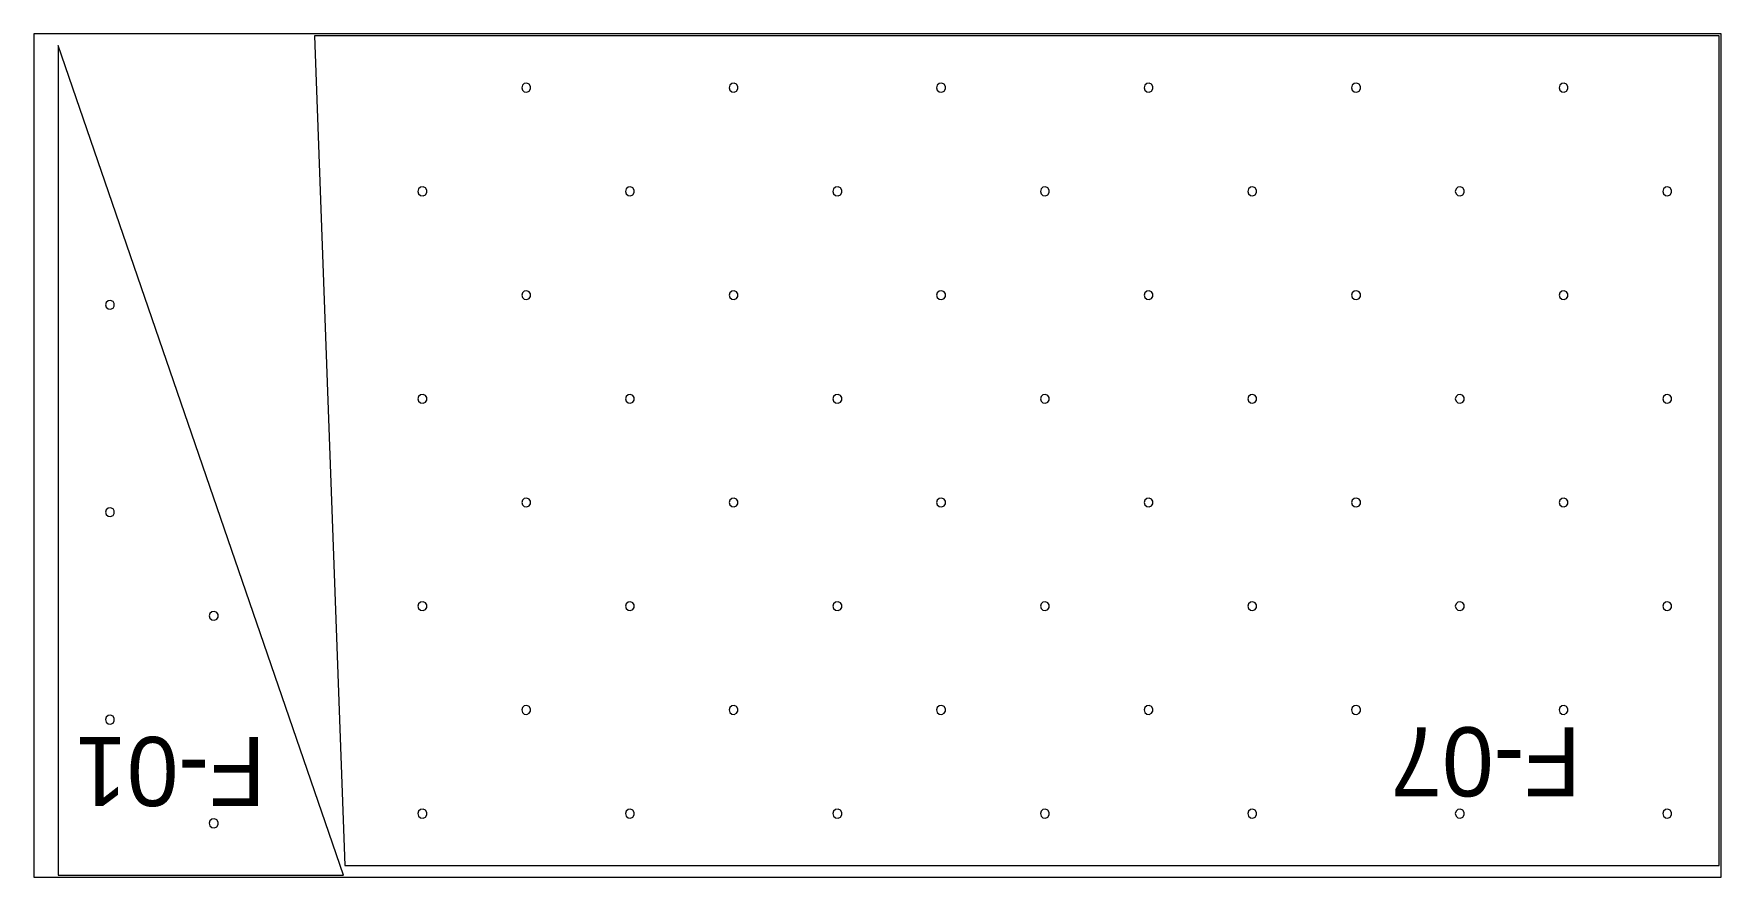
# Model space of a CAD drawing. Extents: x 0 to 287620, y 0 to 1220.
# Drawn here: x 85260 to 87700, y 0 to 1220 of the extents above; entities that cross this region are included whole.
import ezdxf

# ---------------------------------------------------------------- set-up
doc = ezdxf.new("R2010")
doc.units = 0
doc.header["$MEASUREMENT"] = 0
for name, color, linetype, lineweight in [('CUSTOM', 7, 'CONTINUOUS', 0), ('drilling', 7, 'CONTINUOUS', 0), ('FINAL', 7, 'CONTINUOUS', 0)]:
    doc.layers.add(name, color=color, linetype=linetype, lineweight=lineweight)

msp = doc.modelspace()

# ---------------------------------------------------------------- texts
at = {"layer": 'Final', "lineweight": 0}
for s, p in [('F-01', (85595.3, 203)), ('F-07', (87497, 217))]:
    msp.add_text(s, height=100, rotation=180, dxfattribs=at).set_placement(p)

# ---------------------------------------------------------------- linework, layer by layer
at = {"layer": 'CUSTOM', "lineweight": 0}
msp.add_lwpolyline([(85260, 0), (87700, 0), (87700, 1220), (85260, 1220)], close=True, dxfattribs=at)
at = {"layer": 'drilling', "lineweight": 0}
for points in [[(85965.5, 1142), (85966.5, 1138.5), (85969.3, 1136.1), (85972.9, 1135.6), (85976.3, 1137.1), (85978.2, 1140.2), (85978.2, 1143.8), (85976.3, 1146.9), (85972.9, 1148.4), (85969.3, 1147.9), (85966.5, 1145.5)], [(86265.5, 1142), (86266.5, 1138.5), (86269.3, 1136.1), (86272.9, 1135.6), (86276.3, 1137.1), (86278.2, 1140.2), (86278.2, 1143.8), (86276.3, 1146.9), (86272.9, 1148.4), (86269.3, 1147.9), (86266.5, 1145.5)], [(86565.5, 1142), (86566.5, 1138.5), (86569.3, 1136.1), (86572.9, 1135.6), (86576.3, 1137.1), (86578.2, 1140.2), (86578.2, 1143.8), (86576.3, 1146.9), (86572.9, 1148.4), (86569.3, 1147.9), (86566.5, 1145.5)], [(86865.5, 1142), (86866.5, 1138.5), (86869.3, 1136.1), (86872.9, 1135.6), (86876.3, 1137.1), (86878.2, 1140.2), (86878.2, 1143.8), (86876.3, 1146.9), (86872.9, 1148.4), (86869.3, 1147.9), (86866.5, 1145.5)], [(87165.5, 1142), (87166.5, 1138.5), (87169.3, 1136.1), (87172.9, 1135.6), (87176.3, 1137.1), (87178.2, 1140.2), (87178.2, 1143.8), (87176.3, 1146.9), (87172.9, 1148.4), (87169.3, 1147.9), (87166.5, 1145.5)], [(87465.5, 1142), (87466.5, 1138.5), (87469.3, 1136.1), (87472.9, 1135.6), (87476.3, 1137.1), (87478.2, 1140.2), (87478.2, 1143.8), (87476.3, 1146.9), (87472.9, 1148.4), (87469.3, 1147.9), (87466.5, 1145.5)], [(85815.5, 992), (85816.5, 988.5), (85819.3, 986.1), (85822.9, 985.6), (85826.3, 987.1), (85828.2, 990.2), (85828.2, 993.8), (85826.3, 996.9), (85822.9, 998.4), (85819.3, 997.9), (85816.5, 995.5)], [(86115.5, 992), (86116.5, 988.5), (86119.3, 986.1), (86122.9, 985.6), (86126.3, 987.1), (86128.2, 990.2), (86128.2, 993.8), (86126.3, 996.9), (86122.9, 998.4), (86119.3, 997.9), (86116.5, 995.5)], [(86415.5, 992), (86416.5, 988.5), (86419.3, 986.1), (86422.9, 985.6), (86426.3, 987.1), (86428.2, 990.2), (86428.2, 993.8), (86426.3, 996.9), (86422.9, 998.4), (86419.3, 997.9), (86416.5, 995.5)], [(86715.5, 992), (86716.5, 988.5), (86719.3, 986.1), (86722.9, 985.6), (86726.3, 987.1), (86728.2, 990.2), (86728.2, 993.8), (86726.3, 996.9), (86722.9, 998.4), (86719.3, 997.9), (86716.5, 995.5)], [(87015.5, 992), (87016.5, 988.5), (87019.3, 986.1), (87022.9, 985.6), (87026.3, 987.1), (87028.2, 990.2), (87028.2, 993.8), (87026.3, 996.9), (87022.9, 998.4), (87019.3, 997.9), (87016.5, 995.5)], [(87315.5, 992), (87316.5, 988.5), (87319.3, 986.1), (87322.9, 985.6), (87326.3, 987.1), (87328.2, 990.2), (87328.2, 993.8), (87326.3, 996.9), (87322.9, 998.4), (87319.3, 997.9), (87316.5, 995.5)], [(87615.5, 992), (87616.5, 988.5), (87619.3, 986.1), (87622.9, 985.6), (87626.3, 987.1), (87628.2, 990.2), (87628.2, 993.8), (87626.3, 996.9), (87622.9, 998.4), (87619.3, 997.9), (87616.5, 995.5)], [(85363.8, 828), (85364.8, 824.5), (85367.6, 822.1), (85371.2, 821.6), (85374.6, 823.1), (85376.5, 826.2), (85376.5, 829.8), (85374.6, 832.9), (85371.2, 834.4), (85367.6, 833.9), (85364.8, 831.5)], [(85965.5, 842), (85966.5, 838.5), (85969.3, 836.1), (85972.9, 835.6), (85976.3, 837.1), (85978.2, 840.2), (85978.2, 843.8), (85976.3, 846.9), (85972.9, 848.4), (85969.3, 847.9), (85966.5, 845.5)], [(86265.5, 842), (86266.5, 838.5), (86269.3, 836.1), (86272.9, 835.6), (86276.3, 837.1), (86278.2, 840.2), (86278.2, 843.8), (86276.3, 846.9), (86272.9, 848.4), (86269.3, 847.9), (86266.5, 845.5)], [(86565.5, 842), (86566.5, 838.5), (86569.3, 836.1), (86572.9, 835.6), (86576.3, 837.1), (86578.2, 840.2), (86578.2, 843.8), (86576.3, 846.9), (86572.9, 848.4), (86569.3, 847.9), (86566.5, 845.5)], [(86865.5, 842), (86866.5, 838.5), (86869.3, 836.1), (86872.9, 835.6), (86876.3, 837.1), (86878.2, 840.2), (86878.2, 843.8), (86876.3, 846.9), (86872.9, 848.4), (86869.3, 847.9), (86866.5, 845.5)], [(87165.5, 842), (87166.5, 838.5), (87169.3, 836.1), (87172.9, 835.6), (87176.3, 837.1), (87178.2, 840.2), (87178.2, 843.8), (87176.3, 846.9), (87172.9, 848.4), (87169.3, 847.9), (87166.5, 845.5)], [(87465.5, 842), (87466.5, 838.5), (87469.3, 836.1), (87472.9, 835.6), (87476.3, 837.1), (87478.2, 840.2), (87478.2, 843.8), (87476.3, 846.9), (87472.9, 848.4), (87469.3, 847.9), (87466.5, 845.5)], [(85815.5, 692), (85816.5, 688.5), (85819.3, 686.1), (85822.9, 685.6), (85826.3, 687.1), (85828.2, 690.2), (85828.2, 693.8), (85826.3, 696.9), (85822.9, 698.4), (85819.3, 697.9), (85816.5, 695.5)], [(86115.5, 692), (86116.5, 688.5), (86119.3, 686.1), (86122.9, 685.6), (86126.3, 687.1), (86128.2, 690.2), (86128.2, 693.8), (86126.3, 696.9), (86122.9, 698.4), (86119.3, 697.9), (86116.5, 695.5)], [(86415.5, 692), (86416.5, 688.5), (86419.3, 686.1), (86422.9, 685.6), (86426.3, 687.1), (86428.2, 690.2), (86428.2, 693.8), (86426.3, 696.9), (86422.9, 698.4), (86419.3, 697.9), (86416.5, 695.5)], [(86715.5, 692), (86716.5, 688.5), (86719.3, 686.1), (86722.9, 685.6), (86726.3, 687.1), (86728.2, 690.2), (86728.2, 693.8), (86726.3, 696.9), (86722.9, 698.4), (86719.3, 697.9), (86716.5, 695.5)], [(87015.5, 692), (87016.5, 688.5), (87019.3, 686.1), (87022.9, 685.6), (87026.3, 687.1), (87028.2, 690.2), (87028.2, 693.8), (87026.3, 696.9), (87022.9, 698.4), (87019.3, 697.9), (87016.5, 695.5)], [(87315.5, 692), (87316.5, 688.5), (87319.3, 686.1), (87322.9, 685.6), (87326.3, 687.1), (87328.2, 690.2), (87328.2, 693.8), (87326.3, 696.9), (87322.9, 698.4), (87319.3, 697.9), (87316.5, 695.5)], [(87615.5, 692), (87616.5, 688.5), (87619.3, 686.1), (87622.9, 685.6), (87626.3, 687.1), (87628.2, 690.2), (87628.2, 693.8), (87626.3, 696.9), (87622.9, 698.4), (87619.3, 697.9), (87616.5, 695.5)], [(85965.5, 542), (85966.5, 538.5), (85969.3, 536.1), (85972.9, 535.6), (85976.3, 537.1), (85978.2, 540.2), (85978.2, 543.8), (85976.3, 546.9), (85972.9, 548.4), (85969.3, 547.9), (85966.5, 545.5)], [(86265.5, 542), (86266.5, 538.5), (86269.3, 536.1), (86272.9, 535.6), (86276.3, 537.1), (86278.2, 540.2), (86278.2, 543.8), (86276.3, 546.9), (86272.9, 548.4), (86269.3, 547.9), (86266.5, 545.5)], [(86565.5, 542), (86566.5, 538.5), (86569.3, 536.1), (86572.9, 535.6), (86576.3, 537.1), (86578.2, 540.2), (86578.2, 543.8), (86576.3, 546.9), (86572.9, 548.4), (86569.3, 547.9), (86566.5, 545.5)], [(86865.5, 542), (86866.5, 538.5), (86869.3, 536.1), (86872.9, 535.6), (86876.3, 537.1), (86878.2, 540.2), (86878.2, 543.8), (86876.3, 546.9), (86872.9, 548.4), (86869.3, 547.9), (86866.5, 545.5)], [(87165.5, 542), (87166.5, 538.5), (87169.3, 536.1), (87172.9, 535.6), (87176.3, 537.1), (87178.2, 540.2), (87178.2, 543.8), (87176.3, 546.9), (87172.9, 548.4), (87169.3, 547.9), (87166.5, 545.5)], [(87465.5, 542), (87466.5, 538.5), (87469.3, 536.1), (87472.9, 535.6), (87476.3, 537.1), (87478.2, 540.2), (87478.2, 543.8), (87476.3, 546.9), (87472.9, 548.4), (87469.3, 547.9), (87466.5, 545.5)], [(85363.8, 528), (85364.8, 524.5), (85367.6, 522.1), (85371.2, 521.6), (85374.6, 523.1), (85376.5, 526.2), (85376.5, 529.8), (85374.6, 532.9), (85371.2, 534.4), (85367.6, 533.9), (85364.8, 531.5)], [(85815.5, 392), (85816.5, 388.5), (85819.3, 386.1), (85822.9, 385.6), (85826.3, 387.1), (85828.2, 390.2), (85828.2, 393.8), (85826.3, 396.9), (85822.9, 398.4), (85819.3, 397.9), (85816.5, 395.5)], [(86115.5, 392), (86116.5, 388.5), (86119.3, 386.1), (86122.9, 385.6), (86126.3, 387.1), (86128.2, 390.2), (86128.2, 393.8), (86126.3, 396.9), (86122.9, 398.4), (86119.3, 397.9), (86116.5, 395.5)], [(86415.5, 392), (86416.5, 388.5), (86419.3, 386.1), (86422.9, 385.6), (86426.3, 387.1), (86428.2, 390.2), (86428.2, 393.8), (86426.3, 396.9), (86422.9, 398.4), (86419.3, 397.9), (86416.5, 395.5)], [(86715.5, 392), (86716.5, 388.5), (86719.3, 386.1), (86722.9, 385.6), (86726.3, 387.1), (86728.2, 390.2), (86728.2, 393.8), (86726.3, 396.9), (86722.9, 398.4), (86719.3, 397.9), (86716.5, 395.5)], [(87015.5, 392), (87016.5, 388.5), (87019.3, 386.1), (87022.9, 385.6), (87026.3, 387.1), (87028.2, 390.2), (87028.2, 393.8), (87026.3, 396.9), (87022.9, 398.4), (87019.3, 397.9), (87016.5, 395.5)], [(87315.5, 392), (87316.5, 388.5), (87319.3, 386.1), (87322.9, 385.6), (87326.3, 387.1), (87328.2, 390.2), (87328.2, 393.8), (87326.3, 396.9), (87322.9, 398.4), (87319.3, 397.9), (87316.5, 395.5)], [(87615.5, 392), (87616.5, 388.5), (87619.3, 386.1), (87622.9, 385.6), (87626.3, 387.1), (87628.2, 390.2), (87628.2, 393.8), (87626.3, 396.9), (87622.9, 398.4), (87619.3, 397.9), (87616.5, 395.5)], [(85513.8, 378), (85514.8, 374.5), (85517.6, 372.1), (85521.2, 371.6), (85524.6, 373.1), (85526.5, 376.2), (85526.5, 379.8), (85524.6, 382.9), (85521.2, 384.4), (85517.6, 383.9), (85514.8, 381.5)], [(85965.5, 242), (85966.5, 238.5), (85969.3, 236.1), (85972.9, 235.6), (85976.3, 237.1), (85978.2, 240.2), (85978.2, 243.8), (85976.3, 246.9), (85972.9, 248.4), (85969.3, 247.9), (85966.5, 245.5)], [(86265.5, 242), (86266.5, 238.5), (86269.3, 236.1), (86272.9, 235.6), (86276.3, 237.1), (86278.2, 240.2), (86278.2, 243.8), (86276.3, 246.9), (86272.9, 248.4), (86269.3, 247.9), (86266.5, 245.5)], [(86565.5, 242), (86566.5, 238.5), (86569.3, 236.1), (86572.9, 235.6), (86576.3, 237.1), (86578.2, 240.2), (86578.2, 243.8), (86576.3, 246.9), (86572.9, 248.4), (86569.3, 247.9), (86566.5, 245.5)], [(86865.5, 242), (86866.5, 238.5), (86869.3, 236.1), (86872.9, 235.6), (86876.3, 237.1), (86878.2, 240.2), (86878.2, 243.8), (86876.3, 246.9), (86872.9, 248.4), (86869.3, 247.9), (86866.5, 245.5)], [(87165.5, 242), (87166.5, 238.5), (87169.3, 236.1), (87172.9, 235.6), (87176.3, 237.1), (87178.2, 240.2), (87178.2, 243.8), (87176.3, 246.9), (87172.9, 248.4), (87169.3, 247.9), (87166.5, 245.5)], [(87465.5, 242), (87466.5, 238.5), (87469.3, 236.1), (87472.9, 235.6), (87476.3, 237.1), (87478.2, 240.2), (87478.2, 243.8), (87476.3, 246.9), (87472.9, 248.4), (87469.3, 247.9), (87466.5, 245.5)], [(85363.8, 228), (85364.8, 224.5), (85367.6, 222.1), (85371.2, 221.6), (85374.6, 223.1), (85376.5, 226.2), (85376.5, 229.8), (85374.6, 232.9), (85371.2, 234.4), (85367.6, 233.9), (85364.8, 231.5)], [(85815.5, 92), (85816.5, 88.5), (85819.3, 86.1), (85822.9, 85.6), (85826.3, 87.1), (85828.2, 90.2), (85828.2, 93.8), (85826.3, 96.9), (85822.9, 98.4), (85819.3, 97.9), (85816.5, 95.5)], [(86115.5, 92), (86116.5, 88.5), (86119.3, 86.1), (86122.9, 85.6), (86126.3, 87.1), (86128.2, 90.2), (86128.2, 93.8), (86126.3, 96.9), (86122.9, 98.4), (86119.3, 97.9), (86116.5, 95.5)], [(86415.5, 92), (86416.5, 88.5), (86419.3, 86.1), (86422.9, 85.6), (86426.3, 87.1), (86428.2, 90.2), (86428.2, 93.8), (86426.3, 96.9), (86422.9, 98.4), (86419.3, 97.9), (86416.5, 95.5)], [(86715.5, 92), (86716.5, 88.5), (86719.3, 86.1), (86722.9, 85.6), (86726.3, 87.1), (86728.2, 90.2), (86728.2, 93.8), (86726.3, 96.9), (86722.9, 98.4), (86719.3, 97.9), (86716.5, 95.5)], [(87015.5, 92), (87016.5, 88.5), (87019.3, 86.1), (87022.9, 85.6), (87026.3, 87.1), (87028.2, 90.2), (87028.2, 93.8), (87026.3, 96.9), (87022.9, 98.4), (87019.3, 97.9), (87016.5, 95.5)], [(87315.5, 92), (87316.5, 88.5), (87319.3, 86.1), (87322.9, 85.6), (87326.3, 87.1), (87328.2, 90.2), (87328.2, 93.8), (87326.3, 96.9), (87322.9, 98.4), (87319.3, 97.9), (87316.5, 95.5)], [(87615.5, 92), (87616.5, 88.5), (87619.3, 86.1), (87622.9, 85.6), (87626.3, 87.1), (87628.2, 90.2), (87628.2, 93.8), (87626.3, 96.9), (87622.9, 98.4), (87619.3, 97.9), (87616.5, 95.5)], [(85513.8, 78), (85514.8, 74.5), (85517.6, 72.1), (85521.2, 71.6), (85524.6, 73.1), (85526.5, 76.2), (85526.5, 79.8), (85524.6, 82.9), (85521.2, 84.4), (85517.6, 83.9), (85514.8, 81.5)]]:
    msp.add_lwpolyline(points, close=True, dxfattribs=at)
at = {"layer": 'Final', "lineweight": 0}
for points in [[(85707.8, 3), (85295.3, 1203), (85295.3, 3)], [(87697, 17), (87697, 1217), (85666, 1217), (85709.7, 17)]]:
    msp.add_lwpolyline(points, close=True, dxfattribs=at)

msp.set_redraw_order([(e.dxf.handle, doc.entitydb.next_handle()) for e in msp.query("TEXT MTEXT ATTDEF DIMENSION ARC_DIMENSION")])  # texts and dimensions are drawn at this point

doc.saveas('drawing.dxf')
